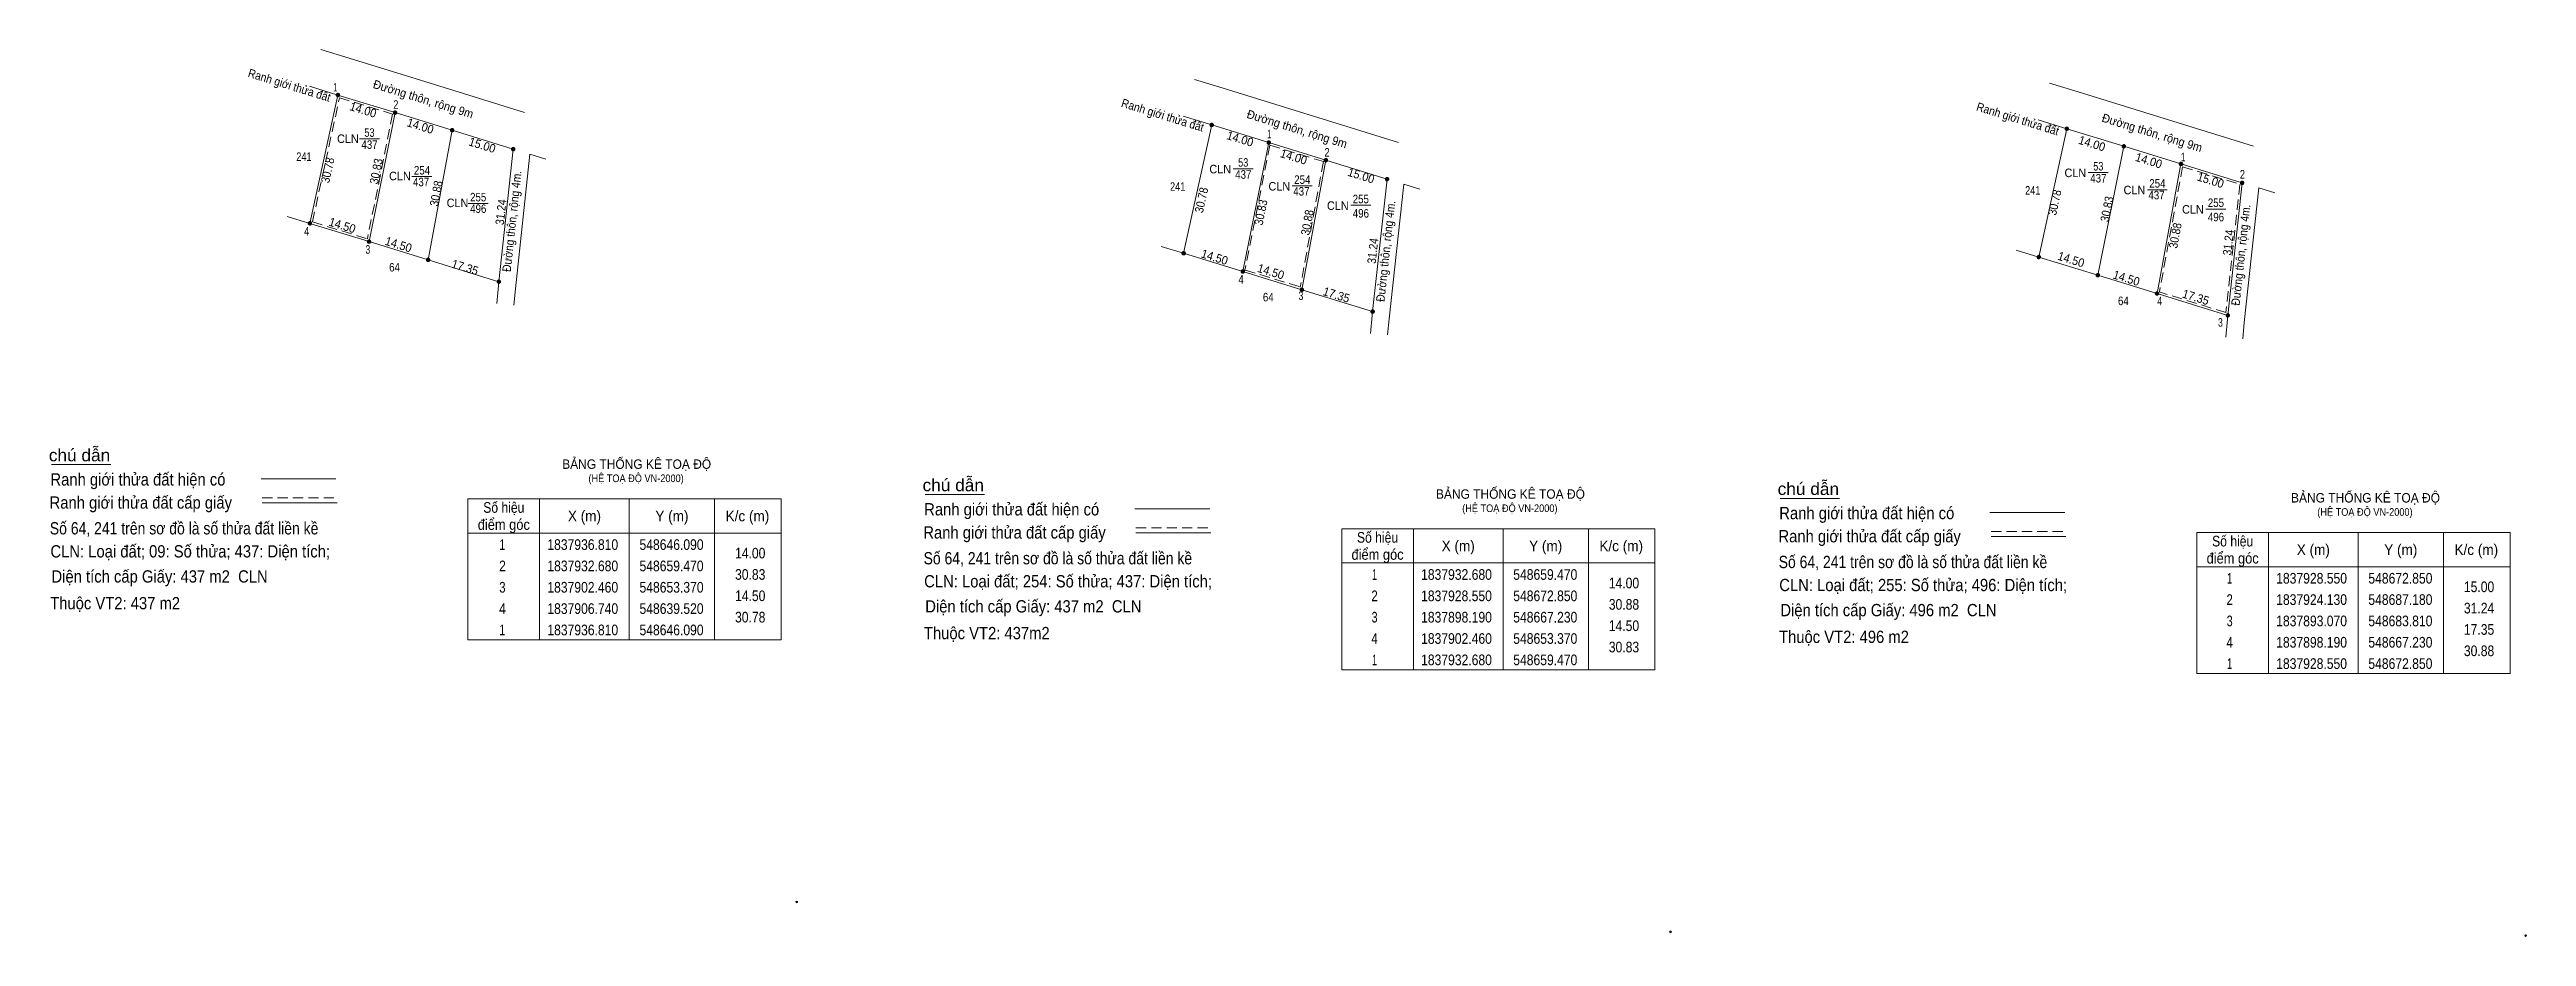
# Model space of a CAD drawing. Header units: metres. Extents: x 547391 to 548700, y 1837778 to 1838042.
# Drawn here: x 547858 to 548438, y 1837778 to 1837986 of the extents above; entities that cross this region are included whole.
import ezdxf
from ezdxf.enums import TextEntityAlignment as Align

# ---------------------------------------------------------------- set-up
doc = ezdxf.new("R2010")
doc.units = ezdxf.units.M
doc.header["$LTSCALE"] = 0.8
doc.header["$PDMODE"] = 32
doc.header["$PDSIZE"] = 0.4
doc.linetypes.add('DASH_DOUBLE_DOT', pattern=[9.2, 5, -1.2, 0.3, -1.2, 0.3, -1.2])
doc.linetypes.add('MEDIUM_DASHED', pattern=[4.5, 3, -1.5])
for name, color, linetype, lineweight in [('1', 7, 'Continuous', 13), ('17', 7, 'Continuous', 13), ('23', 7, 'Continuous', 13), ('42', 7, 'Continuous', 13), ('6', 7, 'Continuous', 13), ('63', 7, 'Continuous', 13)]:
    doc.layers.add(name, color=color, linetype=linetype, lineweight=lineweight)

msp = doc.modelspace()

# ---------------------------------------------------------------- texts
at = {"layer": '1'}
for s, width, p in [('1', 0.65, (547924.475, 1837976.05)), ('2', 0.8, (547938.68, 1837971.99)), ('CLN', 0.95, (547927.445, 1837963.98)), ('437', 0.85, (547932.51, 1837962.61)), ('53', 0.8, (547932.495, 1837965.43)), ('1', 0.65, (548143.355, 1837965.08)), ('241', 0.8, (547917.135, 1837959.78)), ('CLN', 0.95, (547939.635, 1837955.25)), ('254', 0.85, (547944.805, 1837956.59)), ('CLN', 0.95, (548131.875, 1837956.86)), ('437', 0.85, (548137.27, 1837955.6)), ('53', 0.8, (548137.255, 1837958.42)), ('2', 0.8, (548156.91, 1837960.8)), ('CLN', 0.95, (548332.265, 1837955.98)), ('53', 0.8, (548337.645, 1837957.54)), ('1', 0.65, (548357.525, 1837959.71)), ('2', 0.8, (548371.41, 1837955.65)), ('437', 0.85, (547944.59, 1837953.84)), ('255', 0.85, (547957.975, 1837950.29)), ('241', 0.8, (548121.895, 1837952.77)), ('CLN', 0.95, (548145.715, 1837952.84)), ('437', 0.85, (548150.89, 1837951.65)), ('254', 0.85, (548151.105, 1837954.4)), ('255', 0.85, (548164.815, 1837949.86)), ('241', 0.8, (548322.285, 1837951.89)), ('437', 0.85, (548337.66, 1837954.72)), ('CLN', 0.95, (548346.105, 1837951.96)), ('437', 0.85, (548351.28, 1837950.77)), ('254', 0.85, (548351.495, 1837953.52)), ('CLN', 0.95, (547953.125, 1837948.95)), ('496', 0.85, (547957.99, 1837947.59)), ('CLN', 0.95, (548159.425, 1837948.3)), ('496', 0.85, (548164.83, 1837946.5)), ('CLN', 0.95, (548359.815, 1837947.42)), ('496', 0.85, (548365.22, 1837945.62)), ('255', 0.85, (548365.205, 1837948.98)), ('4', 0.8, (547917.775, 1837942.3)), ('3', 0.75, (547932.11, 1837938.03)), ('64', 0.85, (547938.37, 1837933.87)), ('4', 0.8, (548136.765, 1837931.01)), ('64', 0.85, (548143.13, 1837926.86)), ('3', 0.75, (548150.78, 1837927.18)), ('64', 0.85, (548343.52, 1837925.98)), ('4', 0.8, (548352.035, 1837925.96)), ('3', 0.75, (548366.26, 1837920.93))]:
    msp.add_text(s, height=2, dxfattribs=dict(at, width=width)).set_placement(p, align=Align.CENTER)
for s, height, width, p in [('BẢNG THỐNG KÊ TOẠ ĐỘ ', 2.208, 0.95, (547977.66, 1837887.62)), ('(HỆ TOẠ ĐỘ VN-2000)', 1.786, 0.9, (547983.81, 1837884.51)), ('BẢNG THỐNG KÊ TOẠ ĐỘ ', 2.208, 0.95, (548182.42, 1837880.61)), ('BẢNG THỐNG KÊ TOẠ ĐỘ ', 2.208, 0.95, (548382.81, 1837879.73)), ('(HỆ TOẠ ĐỘ VN-2000)', 1.786, 0.9, (548188.57, 1837877.5)), ('(HỆ TOẠ ĐỘ VN-2000)', 1.786, 0.9, (548388.96, 1837876.62))]:
    msp.add_text(s, height=height, dxfattribs=dict(at, width=width)).set_placement(p)
at = {"layer": '6'}
for s, width, p in [('chú dẫn', 1.05, (547857.35, 1837889.39)), ('Ranh giới thửa đất hiện có ', 0.9, (547857.73, 1837883.71)), ('chú dẫn', 1.05, (548062.11, 1837882.38)), ('chú dẫn', 1.05, (548262.5, 1837881.5)), ('Ranh giới thửa đất cấp giấy', 0.9, (547857.53, 1837878.29)), ('Ranh giới thửa đất hiện có ', 0.9, (548062.49, 1837876.7)), ('Ranh giới thửa đất hiện có ', 0.9, (548262.88, 1837875.82)), ('Số 64, 241 trên sơ đồ là số thửa đất liền kề', 0.85, (547857.59, 1837872.25)), ('CLN: Loại đất; 09: Số thửa; 437: Diện tích;', 0.9, (547857.73, 1837866.85)), ('Ranh giới thửa đất cấp giấy', 0.9, (548062.29, 1837871.28)), ('Ranh giới thửa đất cấp giấy', 0.9, (548262.68, 1837870.4)), ('Số 64, 241 trên sơ đồ là số thửa đất liền kề', 0.85, (548062.35, 1837865.24)), ('Số 64, 241 trên sơ đồ là số thửa đất liền kề', 0.85, (548262.74, 1837864.36)), ('Diện tích cấp Giấy: 437 m2  CLN', 0.9, (547857.98, 1837860.97)), ('CLN: Loại đất; 254: Số thửa; 437: Diện tích;', 0.9, (548062.49, 1837859.84)), ('CLN: Loại đất; 255: Số thửa; 496: Diện tích;', 0.9, (548262.88, 1837858.96)), ('Thuộc VT2: 437 m2', 0.9, (547857.67, 1837854.71)), ('Diện tích cấp Giấy: 437 m2  CLN', 0.9, (548062.74, 1837853.96)), ('Diện tích cấp Giấy: 496 m2  CLN', 0.9, (548263.13, 1837853.08)), ('Thuộc VT2: 437m2', 0.9, (548062.43, 1837847.7)), ('Thuộc VT2: 496 m2', 0.9, (548262.82, 1837846.82))]:
    msp.add_text(s, height=2.88, dxfattribs=dict(at, width=width)).set_placement(p)
at = {"layer": '63'}
for s, rotation, width, p in [('Ranh giới thửa đất', 342.85, 0.9, (547913.4401, 1837976.5722)), ('Đường thôn, rộng 9m', 342.85, 0.95, (547944.8201, 1837973.3231)), ('14.00', 342.846, 0.95, (547930.7201, 1837970.7924)), ('14.00', 342.846, 0.95, (547944.1401, 1837967.0124)), ('Ranh giới thửa đất', 342.85, 0.9, (548118.0901, 1837969.5622)), ('Đường thôn, rộng 9m', 342.85, 0.95, (548149.5801, 1837966.3131)), ('Ranh giới thửa đất', 342.85, 0.9, (548318.4801, 1837968.6822)), ('Đường thôn, rộng 9m', 342.85, 0.95, (548349.9701, 1837965.4331)), ('15.00', 342.858, 0.95, (547958.6303, 1837962.523)), ('14.00', 342.846, 0.95, (548136.2401, 1837964.0024)), ('14.00', 342.846, 0.95, (548335.8701, 1837962.9024)), ('30.78', 77.675, 0.9, (547923.6791, 1837957.3865)), ('30.83', 78.588, 0.9, (547935.044, 1837957.1621)), ('Đường thôn, rộng 4m.', 83.819, 0.9, (547966.87, 1837945.5223)), ('14.00', 342.846, 0.95, (548148.7901, 1837959.7824)), ('15.00', 342.858, 0.95, (548164.6003, 1837955.403)), ('14.00', 342.846, 0.95, (548349.1801, 1837958.9024)), ('30.88', 79.513, 0.9, (547949.0968, 1837951.968)), ('30.88', 79.513, 0.9, (547949.0968, 1837951.968)), ('30.78', 77.675, 0.9, (548128.4391, 1837950.3865)), ('30.78', 77.675, 0.9, (548328.3891, 1837949.8365)), ('30.83', 78.588, 0.9, (548340.634, 1837948.2921)), ('30.83', 78.588, 0.9, (548340.634, 1837948.2921)), ('15.00', 342.858, 0.95, (548363.6703, 1837954.303)), ('14.50', 342.828, 0.95, (547925.8298, 1837943.7314)), ('31.24', 83.808, 0.9, (547964.2946, 1837947.6821)), ('30.83', 78.588, 0.9, (548142.374, 1837947.5321)), ('30.88', 79.513, 0.9, (548153.2568, 1837945.168)), ('Đường thôn, rộng 4m.', 83.819, 0.9, (548171.63, 1837938.5123)), ('Đường thôn, rộng 4m.', 83.819, 0.9, (548372.02, 1837937.6323)), ('14.50', 342.877, 0.95, (547939.0106, 1837939.234)), ('31.24', 83.808, 0.9, (548168.6146, 1837938.5821)), ('30.88', 79.513, 0.9, (548356.6568, 1837942.108)), ('31.24', 83.808, 0.9, (548369.1146, 1837940.5521)), ('17.35', 342.839, 0.95, (547954.5949, 1837933.8928)), ('14.50', 342.828, 0.95, (548130.2598, 1837936.2814)), ('14.50', 342.877, 0.95, (548143.4406, 1837932.884)), ('14.50', 342.828, 0.95, (548330.9798, 1837935.7314)), ('14.50', 342.877, 0.95, (548343.9406, 1837931.354)), ('17.35', 342.839, 0.95, (548158.8049, 1837927.4428)), ('17.35', 342.839, 0.95, (548360.1849, 1837926.8828))]:
    msp.add_text(s, height=2, rotation=rotation, dxfattribs=dict(at, width=width)).set_placement(p, align=Align.CENTER)
for s, width, p in [('điểm góc', 0.9, (547963.98, 1837873.32)), ('Số hiệu', 0.85, (547963.98, 1837877.32)), ('X (m)', 0.95, (547982.88, 1837875.32)), ('Y (m)', 0.95, (548003.375, 1837875.32)), ('K/c (m)', 0.95, (548021.08, 1837875.32)), (' 1', 0.75, (547963.275, 1837868.62)), ('1837936.810', 0.85, (547982.48, 1837868.62)), ('548646.090', 0.85, (548003.285, 1837868.62)), ('Số hiệu', 0.85, (548168.74, 1837870.31)), ('X (m)', 0.95, (548187.64, 1837868.31)), ('Y (m)', 0.95, (548208.135, 1837868.31)), ('K/c (m)', 0.95, (548225.84, 1837868.31)), ('Số hiệu', 0.85, (548369.13, 1837869.43)), ('X (m)', 0.95, (548388.03, 1837867.43)), ('Y (m)', 0.95, (548408.525, 1837867.43)), ('K/c (m)', 0.95, (548426.23, 1837867.43)), (' 2', 0.85, (547963.28, 1837863.62)), ('1837932.680', 0.85, (547982.48, 1837863.62)), ('548659.470', 0.85, (548003.285, 1837863.62)), ('điểm góc', 0.9, (548168.74, 1837866.31)), ('điểm góc', 0.9, (548369.13, 1837865.43)), (' 3', 0.8, (547963.28, 1837858.62)), ('1837902.460', 0.85, (547982.48, 1837858.62)), ('548653.370', 0.85, (548003.285, 1837858.62)), ('2', 0.8, (548168.045, 1837856.61)), ('1', 0.65, (548168.04, 1837861.61)), ('1837932.680', 0.85, (548187.24, 1837861.61)), ('1837928.550', 0.85, (548187.24, 1837856.61)), ('548659.470', 0.85, (548208.045, 1837861.61)), ('548672.850', 0.85, (548208.045, 1837856.61)), ('1', 0.65, (548368.43, 1837860.73)), ('1837928.550', 0.85, (548387.63, 1837860.73)), ('548672.850', 0.85, (548408.435, 1837860.73)), (' 4', 0.85, (547963.275, 1837853.62)), ('1837906.740', 0.85, (547982.48, 1837853.62)), ('548639.520', 0.85, (548003.285, 1837853.62)), ('3', 0.75, (548168.045, 1837851.61)), ('1837898.190', 0.85, (548187.24, 1837851.61)), ('548667.230', 0.85, (548208.045, 1837851.61)), ('2', 0.8, (548368.435, 1837855.73)), ('3', 0.75, (548368.435, 1837850.73)), ('1837924.130', 0.85, (548387.63, 1837855.73)), ('1837893.070', 0.85, (548387.63, 1837850.73)), ('548687.180', 0.85, (548408.435, 1837855.73)), ('548683.810', 0.85, (548408.435, 1837850.73)), (' 1', 0.75, (547963.275, 1837848.62)), ('1837936.810', 0.85, (547982.48, 1837848.62)), ('548646.090', 0.85, (548003.285, 1837848.62)), ('4', 0.8, (548168.04, 1837846.61)), ('1837902.460', 0.85, (548187.24, 1837846.61)), ('548653.370', 0.85, (548208.045, 1837846.61)), ('4', 0.8, (548368.43, 1837845.73)), ('1837898.190', 0.85, (548387.63, 1837845.73)), ('548667.230', 0.85, (548408.435, 1837845.73)), ('1', 0.65, (548168.04, 1837841.61)), ('1837932.680', 0.85, (548187.24, 1837841.61)), ('548659.470', 0.85, (548208.045, 1837841.61)), ('1', 0.65, (548368.43, 1837840.73)), ('1837928.550', 0.85, (548387.63, 1837840.73)), ('548672.850', 0.85, (548408.435, 1837840.73))]:
    msp.add_text(s, height=2.5, dxfattribs=dict(at, width=width)).set_placement(p, align=Align.CENTER)
at = {"layer": '63', "width": 0.85}
for s, p in [('14.00', (548025.28, 1837866.62)), ('30.83', (548025.28, 1837861.62)), ('14.50', (548025.28, 1837856.62)), ('14.00', (548230.04, 1837859.61)), ('15.00', (548430.43, 1837858.73)), ('30.78', (548025.28, 1837851.62)), ('30.88', (548230.04, 1837854.61)), ('31.24', (548430.43, 1837853.73)), ('30.83', (548230.04, 1837844.61)), ('14.50', (548230.04, 1837849.61)), ('17.35', (548430.43, 1837848.73)), ('30.88', (548430.43, 1837843.73))]:
    msp.add_text(s, height=2.5, dxfattribs=at).set_placement(p, align=Align.RIGHT)

# ---------------------------------------------------------------- hatches: boundary and pattern name
at = {"layer": '63'}
for points in [[(547925.51, 1837975.22, 1), (547924.71, 1837975.22, 1)], [(547938.89, 1837971.09, 1), (547938.09, 1837971.09, 1)], [(547952.27, 1837966.96, 1), (547951.47, 1837966.96, 1)], [(547966.6, 1837962.53, 1), (547965.8, 1837962.53, 1)], [(548130.27, 1837968.21, 1), (548129.47, 1837968.21, 1)], [(548143.65, 1837964.08, 1), (548142.85, 1837964.08, 1)], [(548330.66, 1837967.33, 1), (548329.86, 1837967.33, 1)], [(548344.04, 1837963.2, 1), (548343.24, 1837963.2, 1)], [(548157.03, 1837959.95, 1), (548156.23, 1837959.95, 1)], [(548357.42, 1837959.07, 1), (548356.62, 1837959.07, 1)], [(548171.36, 1837955.52, 1), (548170.56, 1837955.52, 1)], [(548371.75, 1837954.64, 1), (548370.95, 1837954.64, 1)], [(547918.94, 1837945.15, 1), (547918.14, 1837945.15, 1)], [(547932.79, 1837940.87, 1), (547931.99, 1837940.87, 1)], [(547946.65, 1837936.6, 1), (547945.85, 1837936.6, 1)], [(548123.7, 1837938.14, 1), (548122.9, 1837938.14, 1)], [(548137.55, 1837933.86, 1), (548136.75, 1837933.86, 1)], [(548324.09, 1837937.26, 1), (548323.29, 1837937.26, 1)], [(547963.23, 1837931.48, 1), (547962.43, 1837931.48, 1)], [(548151.41, 1837929.59, 1), (548150.61, 1837929.59, 1)], [(548337.94, 1837932.98, 1), (548337.14, 1837932.98, 1)], [(548351.8, 1837928.71, 1), (548351, 1837928.71, 1)], [(548167.99, 1837924.47, 1), (548167.19, 1837924.47, 1)], [(548368.38, 1837923.59, 1), (548367.58, 1837923.59, 1)]]:
    msp.add_hatch(color=256, dxfattribs=at).paths.add_polyline_path(points)

# ---------------------------------------------------------------- linework, layer by layer
at = {"layer": '1'}
for p, q in [((547921.07, 1837985.88), (547927.76, 1837983.82)), ((547927.76, 1837983.82), (547941.14, 1837979.69)), ((547918.42, 1837977.28), (547925.11, 1837975.22)), ((548125.83, 1837978.87), (548132.52, 1837976.81)), ((548132.52, 1837976.81), (548145.9, 1837972.68)), ((548326.22, 1837977.99), (548332.91, 1837975.93)), ((548332.91, 1837975.93), (548346.29, 1837971.8)), ((548123.18, 1837970.27), (548129.87, 1837968.21)), ((548323.57, 1837969.39), (548330.26, 1837967.33)), ((547966.2, 1837962.54), (547962.83, 1837931.48)), ((548170.96, 1837955.53), (548167.59, 1837924.47)), ((548371.35, 1837954.65), (548367.98, 1837923.59)), ((547932.39, 1837940.87), (547918.54, 1837945.15)), ((548137.15, 1837933.86), (548123.3, 1837938.14)), ((548337.54, 1837932.98), (548323.69, 1837937.26))]:
    msp.add_line(p, q, dxfattribs=at)
at = {"layer": '1', "linetype": 'MEDIUM_DASHED'}
msp.add_line((547919.13, 1837945.49), (547925.48, 1837974.58), dxfattribs=at)
at = {"layer": '1'}
for points in [[(547918.54, 1837945.15), (547925.11, 1837975.22), (547938.49, 1837971.09)], [(547941.14, 1837979.69), (547954.52, 1837975.56), (547968.85, 1837971.14)], [(547938.49, 1837971.09), (547951.87, 1837966.96), (547966.2, 1837962.54)], [(548145.9, 1837972.68), (548159.28, 1837968.55), (548173.61, 1837964.13)], [(548346.29, 1837971.8), (548359.67, 1837967.67), (548374, 1837963.25)], [(548123.3, 1837938.14), (548129.87, 1837968.21), (548143.25, 1837964.08)], [(548143.25, 1837964.08), (548156.63, 1837959.95), (548170.96, 1837955.53)], [(548323.69, 1837937.26), (548330.26, 1837967.33), (548343.64, 1837963.2)], [(548343.64, 1837963.2), (548357.02, 1837959.07), (548371.35, 1837954.65)], [(547962.83, 1837931.48), (547946.25, 1837936.6), (547932.39, 1837940.87)], [(548167.59, 1837924.47), (548151.01, 1837929.59), (548137.15, 1837933.86)], [(548367.98, 1837923.59), (548351.4, 1837928.71), (548337.54, 1837932.98)]]:
    msp.add_lwpolyline(points, dxfattribs=at)
at = {"layer": '1', "linetype": 'MEDIUM_DASHED'}
msp.add_lwpolyline([(548357.41, 1837958.43), (548370.81, 1837954.29), (548367.55, 1837924.25), (548351.87, 1837929.09)], dxfattribs=at)
at = {"layer": '17'}
for p, q in [((547857.95, 1837888.6), (547871.85, 1837888.6)), ((548062.71, 1837881.59), (548076.61, 1837881.59)), ((548263.1, 1837880.71), (548277, 1837880.71))]:
    msp.add_line(p, q, dxfattribs=at)
at = {"layer": '23'}
for p, q in [((547962.74, 1837930.59), (547962.36, 1837926.36)), ((547966.68, 1837929.82), (547966.34, 1837926)), ((548167.5, 1837923.58), (548167.12, 1837919.35)), ((548171.44, 1837922.81), (548171.1, 1837918.99)), ((548367.89, 1837922.7), (548367.51, 1837918.47)), ((548371.83, 1837921.93), (548371.49, 1837918.11))]:
    msp.add_line(p, q, dxfattribs=at)
at = {"layer": '42'}
for p, q in [((547973.85, 1837960.17), (547970.1, 1837961.38)), ((548178.61, 1837953.16), (548174.86, 1837954.37)), ((548379, 1837952.28), (548375.25, 1837953.49)), ((547913.24, 1837946.77), (547918.54, 1837945.15)), ((548118, 1837939.76), (548123.3, 1837938.14)), ((548318.39, 1837938.88), (548323.69, 1837937.26))]:
    msp.add_line(p, q, dxfattribs=at)
at = {"layer": '6'}
for p, q in [((547907.11, 1837885.27), (547924.65, 1837885.27)), ((547907.37, 1837879.63), (547924.92, 1837879.63)), ((548111.87, 1837878.26), (548129.41, 1837878.26)), ((548312.26, 1837877.38), (548329.8, 1837877.38)), ((548112.13, 1837872.62), (548129.68, 1837872.62)), ((548312.52, 1837871.74), (548330.07, 1837871.74))]:
    msp.add_line(p, q, dxfattribs=at)
at = {"layer": '6', "linetype": 'MEDIUM_DASHED'}
for p, q in [((547907.37, 1837880.83), (547925.03, 1837880.83)), ((548112.13, 1837873.82), (548129.79, 1837873.82)), ((548312.52, 1837872.94), (548330.18, 1837872.94))]:
    msp.add_line(p, q, dxfattribs=at)
at = {"layer": '6'}
for p in [(548032.63, 1837786.13), (548237.39, 1837779.12), (548437.78, 1837778.24)]:
    msp.add_point(p, dxfattribs=at)
at = {"layer": '63', "linetype": 'MEDIUM_DASHED'}
for p, q in [((547925.48, 1837974.58), (547937.91, 1837970.75)), ((547937.91, 1837970.75), (547932.01, 1837941.51)), ((548143.53, 1837963.47), (548137.54, 1837933.78)), ((548143.53, 1837963.47), (548156.06, 1837959.61)), ((548156.06, 1837959.61), (548150.62, 1837930.23)), ((548357.41, 1837958.43), (548351.97, 1837929.07)), ((547919.13, 1837945.49), (547932.01, 1837941.51)), ((548137.73, 1837934.2), (548150.62, 1837930.23))]:
    msp.add_line(p, q, dxfattribs=at)
at = {"layer": '63'}
for p, q in [((547938.49, 1837971.09), (547932.39, 1837940.87)), ((547930.15, 1837964.95), (547934.82, 1837964.95)), ((547951.87, 1837966.96), (547946.25, 1837936.6)), ((548143.25, 1837964.08), (548137.15, 1837933.86)), ((548343.64, 1837963.2), (548337.54, 1837932.98)), ((547970.1, 1837961.38), (547966.68, 1837929.82)), ((548134.91, 1837957.94), (548139.58, 1837957.94)), ((548156.63, 1837959.95), (548151.01, 1837929.59)), ((548357.02, 1837959.07), (548351.4, 1837928.71)), ((547942.45, 1837956.11), (547947.12, 1837956.11)), ((548148.75, 1837953.92), (548153.42, 1837953.92)), ((548174.86, 1837954.37), (548171.44, 1837922.81)), ((548335.3, 1837957.06), (548339.97, 1837957.06)), ((548349.14, 1837953.04), (548353.81, 1837953.04)), ((548375.25, 1837953.49), (548371.83, 1837921.93)), ((547955.62, 1837949.81), (547960.29, 1837949.81)), ((548162.46, 1837949.38), (548167.13, 1837949.38)), ((548362.85, 1837948.5), (548367.52, 1837948.5)), ((547962.83, 1837931.48), (547962.74, 1837930.59)), ((548167.59, 1837924.47), (548167.5, 1837923.58)), ((548367.98, 1837923.59), (548367.89, 1837922.7)), ((547972.38, 1837880.57), (547972.38, 1837847.57)), ((547993.38, 1837880.57), (547993.38, 1837847.57)), ((548013.38, 1837880.57), (548013.38, 1837847.57)), ((547955.58, 1837872.57), (548028.98, 1837872.57)), ((548177.14, 1837873.56), (548177.14, 1837840.56)), ((548198.14, 1837873.56), (548198.14, 1837840.56)), ((548218.14, 1837873.56), (548218.14, 1837840.56)), ((548377.53, 1837872.68), (548377.53, 1837839.68)), ((548398.53, 1837872.68), (548398.53, 1837839.68)), ((548418.53, 1837872.68), (548418.53, 1837839.68)), ((548160.34, 1837865.56), (548233.74, 1837865.56)), ((548360.73, 1837864.68), (548434.13, 1837864.68))]:
    msp.add_line(p, q, dxfattribs=at)
for points in [[(547955.58, 1837880.57), (548028.98, 1837880.57), (548028.98, 1837847.57), (547955.58, 1837847.57)], [(548160.34, 1837873.56), (548233.74, 1837873.56), (548233.74, 1837840.56), (548160.34, 1837840.56)], [(548360.73, 1837872.68), (548434.13, 1837872.68), (548434.13, 1837839.68), (548360.73, 1837839.68)]]:
    msp.add_lwpolyline(points, close=True, dxfattribs=at)
at = {"layer": '63', "linetype": 'DASH_DOUBLE_DOT'}
for centre in [(547925.11, 1837975.22), (547938.49, 1837971.09), (547951.87, 1837966.96), (547966.2, 1837962.53), (548129.87, 1837968.21), (548143.25, 1837964.08), (548330.26, 1837967.33), (548343.64, 1837963.2), (548156.63, 1837959.95), (548357.02, 1837959.07), (548170.96, 1837955.52), (548371.35, 1837954.64), (547918.54, 1837945.15), (547932.39, 1837940.87), (547946.25, 1837936.6), (548123.3, 1837938.14), (548137.15, 1837933.86), (548323.69, 1837937.26), (547962.83, 1837931.48), (548151.01, 1837929.59), (548337.54, 1837932.98), (548351.4, 1837928.71), (548167.59, 1837924.47), (548367.98, 1837923.59)]:
    msp.add_circle(centre, 0.4, dxfattribs=at)

msp.set_redraw_order([(e.dxf.handle, doc.entitydb.next_handle()) for e in msp.query("TEXT MTEXT ATTDEF DIMENSION ARC_DIMENSION")])  # texts and dimensions are drawn at this point

doc.saveas('drawing.dxf')
